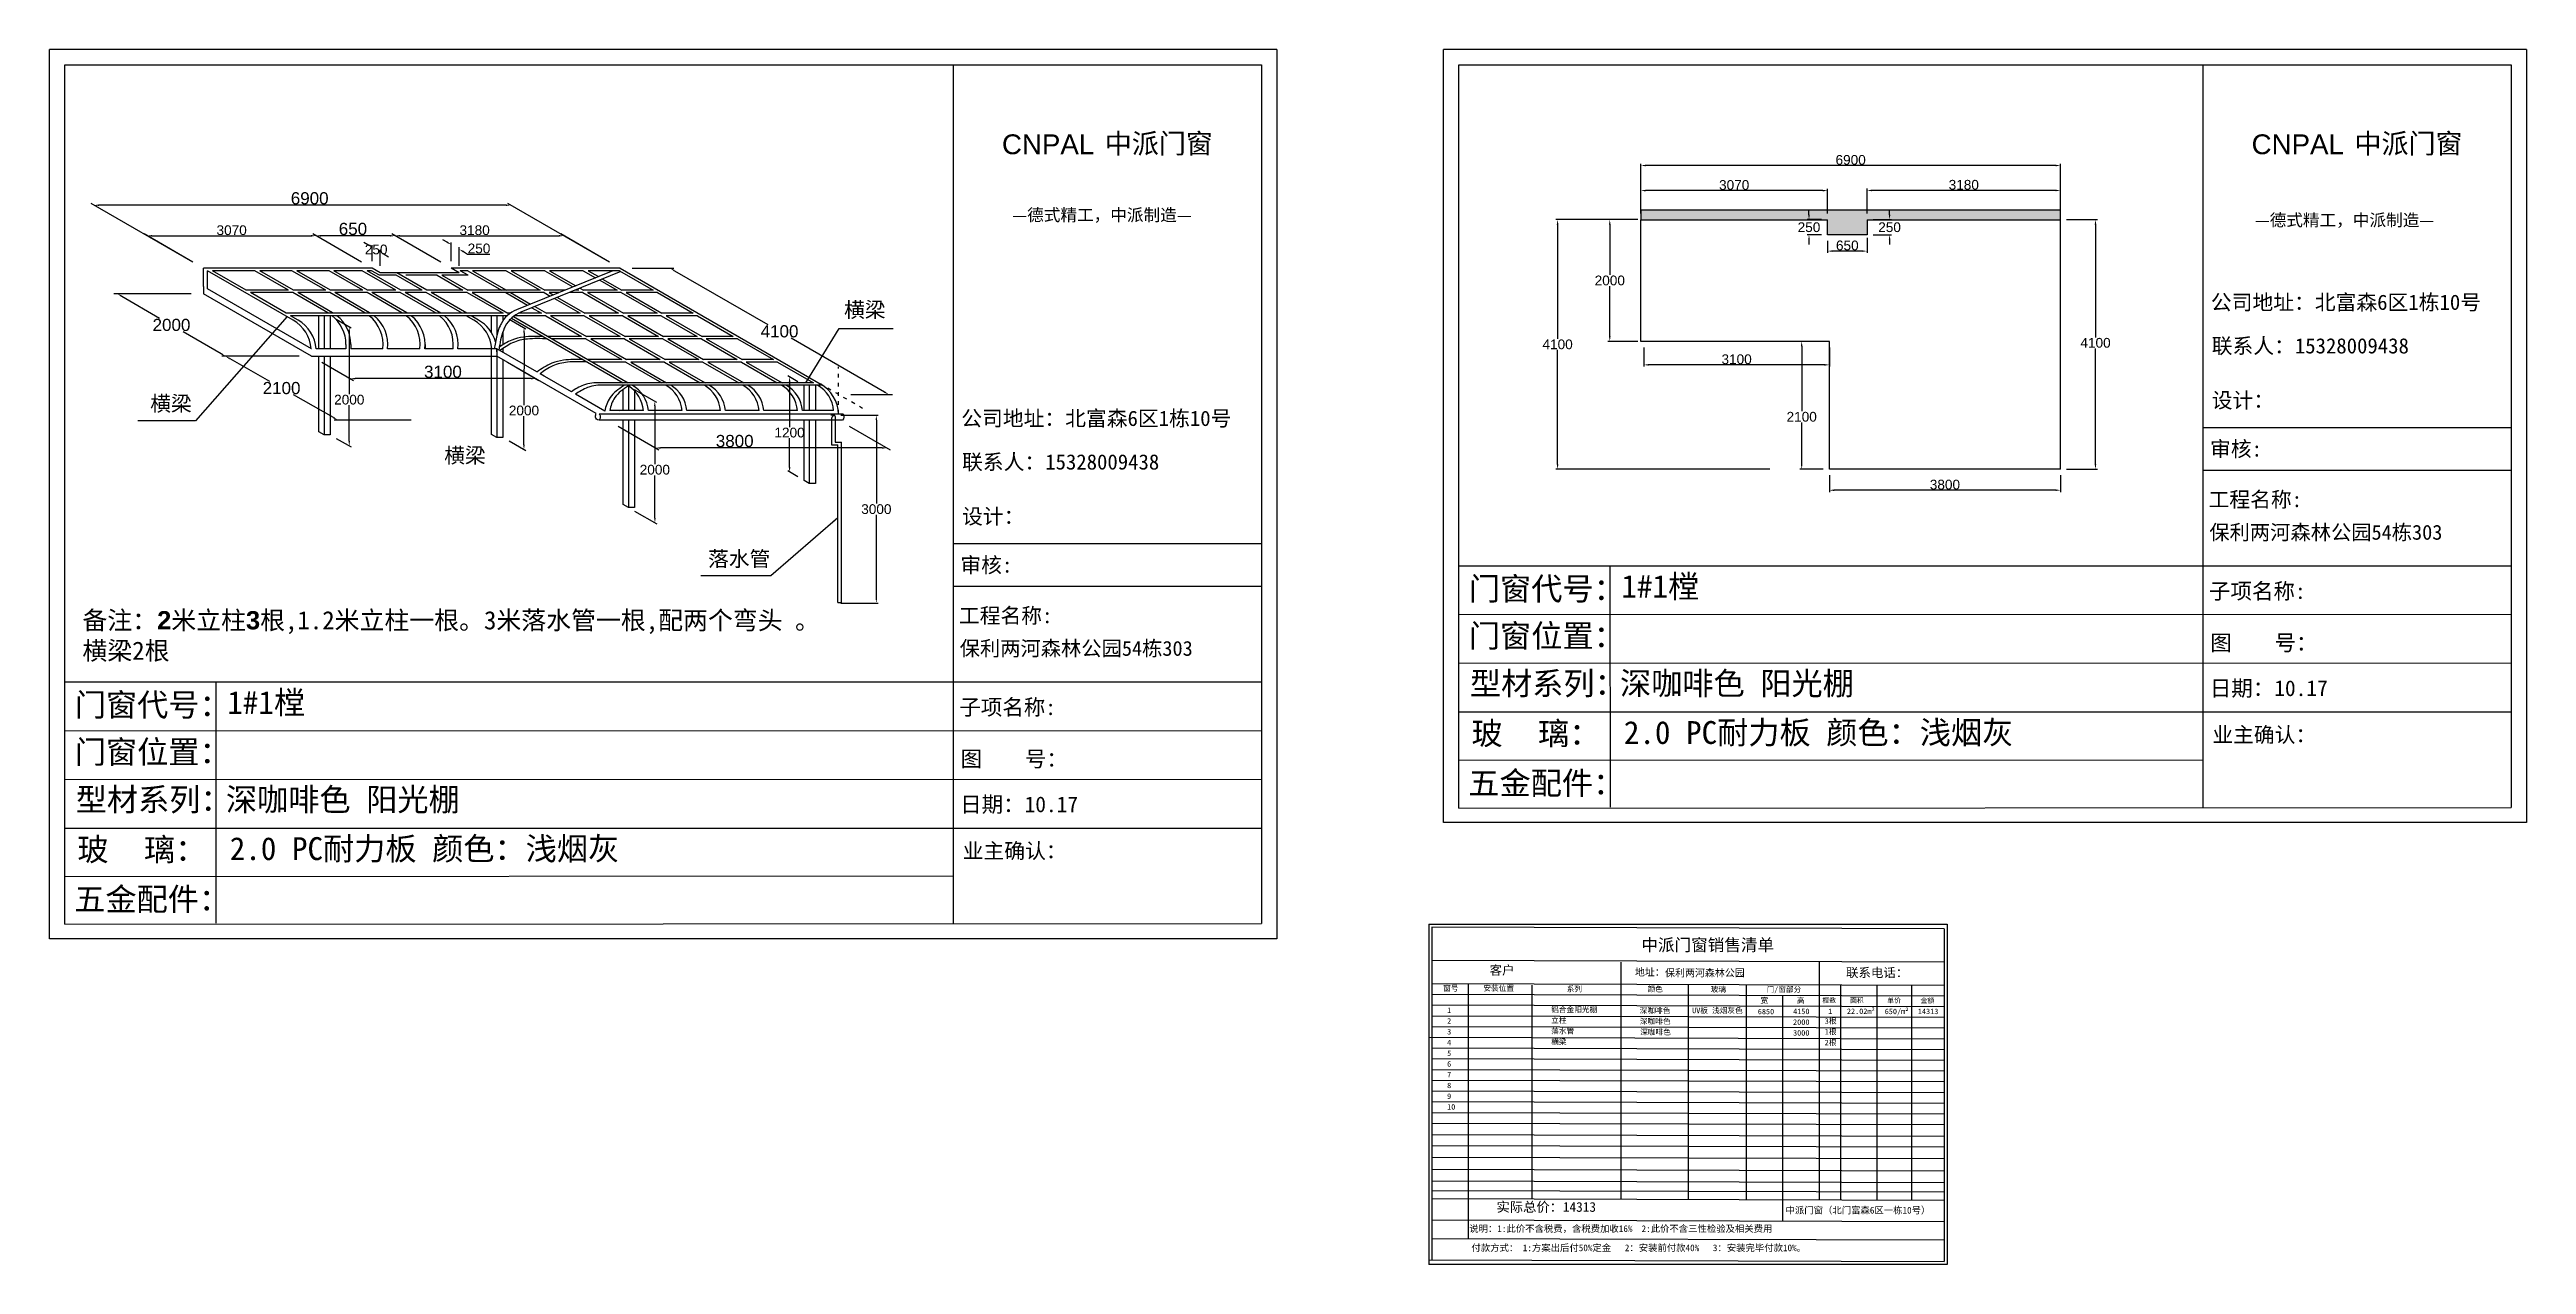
# Model space of a CAD drawing. Header units: inches. Extents: x -138455 to 599497, y -747149 to 13167.
# Drawn here: x 270431 to 311155, y -411994 to -392029 of the extents above; entities that cross this region are included whole.
import ezdxf

# ---------------------------------------------------------------- set-up
doc = ezdxf.new("R2010")
doc.units = ezdxf.units.IN
doc.header["$MEASUREMENT"] = 0
doc.header["$PDMODE"] = 35
doc.header["$PDSIZE"] = -3
doc.linetypes.add('ACAD_ISO03W100', pattern=[30, 12, -18])
doc.layers.add('0 @ 1', color=7, linetype='Continuous')
doc.styles.add('Annotative', font='arialbd.ttf')
doc.styles.add('MtXpl_', font='')
doc.styles.get("Standard").update_dxf_attribs({"font": 'arial.ttf'})
doc.styles.get('MtXpl_').set_extended_font_data('SimSun')
doc.dimstyles.get("Standard").update_dxf_attribs({"dimtxt": 80, "dimasz": 70, "dimexe": 40, "dimexo": 80, "dimgap": 0, "dimtad": 1, "dimtih": 1, "dimtoh": 1, "dimdec": 0, "dimzin": 0, "dimdsep": 46, "dimtxsty": 'Standard', "dimcen": 0.09, "dimadec": 0, "dimazin": 0, "dimtfac": 1, "dimtdec": 0, "dimtofl": 0, "dimtmove": 0, "dimatfit": 3, "dimfxl": 0, "dimtolj": 1, "dimtzin": 0, "dimarcsym": 0})

msp = doc.modelspace()

# ---------------------------------------------------------------- texts
at = {"style": 'MtXpl_'}
for s, height, p in [('中派门窗', 325.75, (287781.4, -393735)), ('中派门窗', 325.75, (308327.7, -393735)), ('—德式精工，中派制造—', 200.459, (286260.4, -394846.5)), ('—德式精工，中派制造—', 200.459, (306689.4, -394930.8)), ('公司地址：北富森6区1栋10号', 250.574, (305966.8, -396306.4)), ('联系人：15328009438', 250.574, (305980.4, -397022.7)), ('设计：', 250.57, (305980.8, -397917)), ('公司地址：北富森6区1栋10号', 250.574, (285420.5, -398214.4)), ('联系人：15328009438', 250.574, (285434.1, -398930.7)), ('审核:', 250.57, (305953.3, -398716.7)), ('工程名称:', 250.57, (305928.2, -399547.5)), ('设计：', 250.57, (285434.5, -399825)), ('保利两河森林公园54栋303 ', 244.399, (305941.4, -400083.8)), ('审核:', 250.57, (285407, -400624.7)), ('子项名称:', 258.93, (305936.2, -401057.1)), ('工程名称:', 250.57, (285381.9, -401455.5)), ('保利两河森林公园54栋303 ', 244.399, (285395.1, -401991.8)), ('图    号：', 258.93, (305954.8, -401906.3)), ('子项名称:', 258.93, (285389.8, -402965.1)), ('日期：10.17', 258.93, (305948.6, -402653.6)), ('业主确认：', 250.57, (305990.4, -403413.7)), ('图    号：', 258.93, (285408.4, -403814.3)), ('日期：10.17', 258.93, (285402.3, -404561.6)), ('业主确认：', 250.57, (285444.1, -405321.7))]:
    msp.add_text(s, height=height, dxfattribs=at).set_placement(p)
for p in [(286090, -393748.4), (306636.3, -393748.4)]:
    msp.add_text('CNPAL', height=325.75).set_placement(p)
at = {"layer": '0 @ 1', "style": 'Annotative'}
for s, height, p in [('门窗代号：', 375.86, (293767.1, -401077)), ('门窗位置：', 375.86, (293767.1, -401851.3)), ('型材系列：', 375.86, (293782.9, -402633.6)), ('门窗代号：', 375.86, (270845.7, -402985)), ('玻    璃：', 375.86, (293809.2, -403453.8)), ('门窗位置：', 375.86, (270845.7, -403759.3)), ('五金配件：', 375.86, (293757.9, -404270.9)), ('型材系列：', 375.86, (270861.5, -404541.6)), ('玻    璃：', 375.86, (270887.8, -405361.8)), ('五金配件：', 375.86, (270836.4, -406178.9)), ('保利两河森林公园', 120, (296992.8, -407261.9))]:
    msp.add_text(s, height=height, dxfattribs=at).set_placement(p)
at = {"layer": '0 @ 1', "attachment_point": 1, "style": 'Annotative'}
for s, width, heights, insert, char_height in [('{\\fSimSun|b1|i0|c134|p2;横梁}', 1465.97, [0], (283494.7, -396179.2), 250), ('{\\fSimSun|b1|i0|c134|p2;横梁}', 1465.97, [0], (272086.3, -397721.2), 250), ('{\\fSimSun|b1|i0|c134|p2;横梁}', 1465.97, [0], (276919.8, -398572.8), 250), ('{\\fSimSun|b1|i0|c134|p2;落水管}', 1465.97, [0], (281258.1, -400273.4), 250), ('{\\fSimSun|b1|i0|c134|p2;1#1樘}', 4396.385, [0], (296274.1, -400662.8), 375.861), ('{\\fSimSun|b1|i0|c134|p2;备注：}2{\\fSimSun|b1|i0|c134|p2;米立柱}3{\\fSimSun|b1|i0|c134|p2;根,1.2米立柱一根。3米落水管一根,配两个弯头 。\\P横梁2根}', 13022.801, [0], (270971.9, -401257.2), 300), ('{\\fSimSun|b1|i0|c134|p2;深咖啡色 阳光棚}', 9006.576, [0], (296252.1, -402256.4), 375.861), ('{\\fSimSun|b1|i0|c134|p2;1#1樘}', 4396.385, [0], (273352.7, -402570.8), 375.861), ('{\\fSimSun|b1|i0|c134|p2;2.0 PC耐力板 颜色：浅烟灰}', 7839.588, [0], (296314.9, -403064.1), 375.861), ('{\\fSimSun|b1|i0|c134|p2;深咖啡色 阳光棚}', 9006.576, [0], (273330.7, -404164.4), 375.861), ('{\\fSimSun|b1|i0|c134|p2;2.0 PC耐力板 颜色：浅烟灰}', 7839.588, [0], (273393.5, -404972.1), 375.861), ('{\\fSimSun|b1|i0|c134|p2;中派门窗销售清单}', 2802.276, [0], (296603.1, -406642.6), 200), ('{\\fSimSun|b1|i0|c134|p2;客户}', 485.592, [0], (294107.8, -407082.7), 150), ('{\\fSimSun|b1|i0|c134|p2;地址：}', 3483.473, [0], (296497.8, -407129.4), 120), ('{\\fSimSun|b1|i0|c134|p2;联系电话：}', 1409.924, [0], (299968.5, -407122.7), 150), ('{\\fSimSun|b1|i0|c134|p2;窗号}', 485.592, [0], (293345, -407409.2), 90), ('{\\fSimSun|b1|i0|c134|p2;安装位置}', 706.927, [0], (294004.8, -407408.5), 90), ('{\\fSimSun|b1|i0|c134|p2;系列}', 485.592, [0], (295375.4, -407421.8), 90), ('{\\fSimSun|b1|i0|c134|p2;颜色}', 485.592, [0], (296704.4, -407422.8), 90), ('{\\fSimSun|b1|i0|c134|p2;玻璃}', 485.592, [0], (297743.2, -407426.4), 90), ('{\\fSimSun|b1|i0|c134|p2;宽 }', 603.897, [0], (298561.6, -407611.2), 90), ('{\\fSimSun|b1|i0|c134|p2;门/窗部分}', 603.897, [0], (298660.4, -407429.1), 90), ('{\\fSimSun|b1|i0|c134|p2;高 }', 603.897, [0], (299161.6, -407611.2), 90), ('{\\fSimSun|b1|i0|c134|p2;樘数}', 603.897, [0], (299580.4, -407611.4), 80), ('{\\fSimSun|b1|i0|c134|p2;面积}', 603.897, [0], (300034.8, -407611.4), 80), ('{\\fSimSun|b1|i0|c134|p2;单价}', 603.897, [0], (300645.8, -407615.2), 80), ('{\\fSimSun|b1|i0|c134|p2;金额}', 603.897, [0], (301192.7, -407616.6), 80), ('{\\fSimSun|b1|i0|c134|p2;2}', 485.592, [0], (293409.4, -407947.9), 90), ('{\\fSimSun|b1|i0|c134|p2;1}', 485.592, [0], (293409.4, -407771.4), 90), ('{\\fSimSun|b1|i0|c134|p2;铝合金阳光棚}', 1528.495, [129], (295121, -407760.1), 90), ('{\\fSimSun|b1|i0|c134|p2;立柱}', 1528.495, [129], (295120.5, -407936.6), 90), ('{\\fSimSun|b1|i0|c134|p2;深咖啡色}', 1460.301, [0], (296574, -407776.2), 90), ('{\\fSimSun|b1|i0|c134|p2;深咖啡色}', 1460.301, [0], (296579.2, -407952.6), 90), ('{\\fSimSun|b1|i0|c134|p2;UV板 浅烟灰色}', 1460.301, [0], (297437.6, -407775.7), 90), ('{\\fSimSun|b1|i0|c134|p2;6850}', 1460.301, [0], (298517.5, -407792.5), 90), ('{\\fSimSun|b1|i0|c134|p2;4150}', 1460.301, [0], (299097.6, -407789.9), 90), ('{\\fSimSun|b1|i0|c134|p2;2000}', 1460.301, [0], (299097.6, -407966.4), 90), ('{\\fSimSun|b1|i0|c134|p2;3根}', 425.804, [0], (299617.8, -407948.3), 90), ('{\\fSimSun|b1|i0|c134|p2;1}', 102.542, [0], (299676.2, -407788.7), 90), ('{\\fSimSun|b1|i0|c134|p2;22.02m²}', 1460.301, [0], (299982.7, -407787.7), 90), ('{\\fSimSun|b1|i0|c134|p2;650/m²}', 1460.301, [0], (300604.2, -407790.5), 90), ('{\\fSimSun|b1|i0|c134|p2;14313}', 1460.301, [0], (301149.5, -407789.7), 90), ('{\\fSimSun|b1|i0|c134|p2;4}', 485.592, [0], (293409.4, -408300.9), 90), ('{\\fSimSun|b1|i0|c134|p2;3}', 485.592, [0], (293409.4, -408124.4), 90), ('{\\fSimSun|b1|i0|c134|p2;横梁}', 1528.495, [129], (295120, -408289.6), 90), ('{\\fSimSun|b1|i0|c134|p2;落水管}', 1528.495, [129], (295120.5, -408113.1), 90), ('{\\fSimSun|b1|i0|c134|p2;深咖啡色}', 1460.301, [0], (296584.5, -408129.1), 90), ('{\\fSimSun|b1|i0|c134|p2;3000}', 1460.301, [0], (299097.1, -408142.9), 90), ('{\\fSimSun|b1|i0|c134|p2;2根}', 425.804, [0], (299617.3, -408301.3), 90), ('{\\fSimSun|b1|i0|c134|p2;1根}', 425.804, [0], (299617.3, -408124.8), 90), ('{\\fSimSun|b1|i0|c134|p2;5}', 485.592, [0], (293409.4, -408477.3), 90), ('{\\fSimSun|b1|i0|c134|p2;6}', 485.592, [0], (293409.4, -408653.8), 90), ('{\\fSimSun|b1|i0|c134|p2;7}', 485.592, [0], (293409.4, -408830.3), 90), ('{\\fSimSun|b1|i0|c134|p2;9}', 485.592, [0], (293408.4, -409183.2), 90), ('{\\fSimSun|b1|i0|c134|p2;8}', 485.592, [0], (293408.9, -409006.7), 90), ('{\\fSimSun|b1|i0|c134|p2;10}', 485.592, [0], (293409.4, -409359.7), 90), ('{\\fSimSun|b1|i0|c134|p2;实际总价：14313}', 3947.803, [0], (294221.7, -410969), 160), ('{\\fSimSun|b1|i0|c134|p2;中派门窗（北门富森6区一栋10号）}', 2734.804, [0], (298973.7, -411048), 110), ('{\\fSimSun|b1|i0|c134|p2;说明：1:此价不含税费，含税费加收16%  2:此价不含三性检验及相关费用}', 6113.097, [0], (293772.7, -411350.7), 110), ('{\\fSimSun|b1|i0|c134|p2;付款方式： 1:方案出后付50%定金   2：安装前付款40%   3：安装完毕付款10%。}', 7146.186, [0], (293809.2, -411665.8), 110)]:
    msp.add_mtext_dynamic_manual_height_columns(s, width=width, gutter_width=903.5, heights=heights, dxfattribs=dict(at, insert=insert, char_height=char_height))

# ---------------------------------------------------------------- blocks, each defined once
blk = doc.blocks.new('*D1782')
at = {"color": 0, "lineweight": -2, "transparency": 16777216}
for p, q in [((303594, -394824), (304100, -394824)), ((304070, -394904), (304070, -396758)), ((304070, -398844), (304070, -396941)), ((303594, -398924), (304100, -398924))]:
    blk.add_line(p, q, dxfattribs=at)
at = {"color": 0, "transparency": 16777216}
for points in [[(304056, -394904), (304083, -394904), (304070, -394824)], [(304056, -398844), (304083, -398844), (304070, -398924)]]:
    blk.add_solid(points, dxfattribs=at)
at = {"layer": 'Defpoints', "color": 0, "transparency": 16777216}
for p in [(303494, -394824), (304070, -394824), (303494, -398924)]:
    blk.add_point(p, dxfattribs=at)
at = {"color": 0, "transparency": 16777216, "insert": (304070, -396849), "char_height": 160, "attachment_point": 5}
blk.add_mtext('\\A1;4100', dxfattribs=at)
blk = doc.blocks.new('*D1783')
at = {"color": 0, "lineweight": -2, "transparency": 16777216}
for p, q in [((299694, -399024), (299694, -399300)), ((303494, -399024), (303494, -399300)), ((303414, -399270), (299774, -399270))]:
    blk.add_line(p, q, dxfattribs=at)
at = {"color": 0, "transparency": 16777216}
for points in [[(299774, -399257), (299774, -399284), (299694, -399270)], [(303414, -399257), (303414, -399284), (303494, -399270)]]:
    blk.add_solid(points, dxfattribs=at)
at = {"layer": 'Defpoints', "color": 0, "transparency": 16777216}
for p in [(299694, -398924), (303494, -398924), (299694, -399270)]:
    blk.add_point(p, dxfattribs=at)
at = {"color": 0, "transparency": 16777216, "insert": (301594, -399179), "char_height": 160, "attachment_point": 5}
blk.add_mtext('\\A1;3800', dxfattribs=at)
blk = doc.blocks.new('*D1784')
at = {"color": 0, "lineweight": -2, "transparency": 16777216}
for p, q in [((299594, -396824), (299209, -396824)), ((299239, -396904), (299239, -397973)), ((299239, -398844), (299239, -398156)), ((299594, -398924), (299209, -398924))]:
    blk.add_line(p, q, dxfattribs=at)
at = {"color": 0, "transparency": 16777216}
for points in [[(299225, -396904), (299252, -396904), (299239, -396824)], [(299225, -398844), (299252, -398844), (299239, -398924)]]:
    blk.add_solid(points, dxfattribs=at)
at = {"layer": 'Defpoints', "color": 0, "transparency": 16777216}
for p in [(299239, -396824), (299694, -396824), (299694, -398924)]:
    blk.add_point(p, dxfattribs=at)
at = {"color": 0, "transparency": 16777216, "insert": (299239, -398064), "char_height": 160, "attachment_point": 5}
blk.add_mtext('\\A1;2100', dxfattribs=at)
blk = doc.blocks.new('*D1785')
at = {"color": 0, "lineweight": -2, "transparency": 16777216}
for p, q in [((296644, -396924), (296644, -397240)), ((299694, -396924), (299694, -397240)), ((299614, -397210), (296724, -397210))]:
    blk.add_line(p, q, dxfattribs=at)
at = {"color": 0, "transparency": 16777216}
for points in [[(296724, -397197), (296724, -397224), (296644, -397210)], [(299614, -397197), (299614, -397224), (299694, -397210)]]:
    blk.add_solid(points, dxfattribs=at)
at = {"layer": 'Defpoints', "color": 0, "transparency": 16777216}
for p in [(296644, -396824), (299694, -396824), (296644, -397210)]:
    blk.add_point(p, dxfattribs=at)
at = {"color": 0, "transparency": 16777216, "insert": (298169, -397119), "char_height": 160, "attachment_point": 5}
blk.add_mtext('\\A1;3100', dxfattribs=at)
blk = doc.blocks.new('*D1786')
at = {"color": 0, "lineweight": -2, "transparency": 16777216}
for p, q in [((296544, -394824), (296054, -394824)), ((296084, -394904), (296084, -395733)), ((296084, -396744), (296084, -395916)), ((296544, -396824), (296054, -396824))]:
    blk.add_line(p, q, dxfattribs=at)
at = {"color": 0, "transparency": 16777216}
for points in [[(296070, -394904), (296097, -394904), (296084, -394824)], [(296070, -396744), (296097, -396744), (296084, -396824)]]:
    blk.add_solid(points, dxfattribs=at)
at = {"layer": 'Defpoints', "color": 0, "transparency": 16777216}
for p in [(296084, -394824), (296644, -394824), (296644, -396824)]:
    blk.add_point(p, dxfattribs=at)
at = {"color": 0, "transparency": 16777216, "insert": (296084, -395824), "char_height": 160, "attachment_point": 5}
blk.add_mtext('\\A1;2000', dxfattribs=at)
blk = doc.blocks.new('*D1787')
at = {"color": 0, "lineweight": -2, "transparency": 16777216}
for p, q in [((296594, -394724), (296594, -393904)), ((303414, -393934), (296674, -393934)), ((303494, -394724), (303494, -393904))]:
    blk.add_line(p, q, dxfattribs=at)
at = {"color": 0, "transparency": 16777216}
for points in [[(296674, -393921), (296674, -393948), (296594, -393934)], [(303414, -393921), (303414, -393948), (303494, -393934)]]:
    blk.add_solid(points, dxfattribs=at)
at = {"layer": 'Defpoints', "color": 0, "transparency": 16777216}
for p in [(296594, -393934), (296594, -394824), (303494, -394824)]:
    blk.add_point(p, dxfattribs=at)
at = {"color": 0, "transparency": 16777216, "insert": (300044, -393843), "char_height": 160, "attachment_point": 5}
blk.add_mtext('\\A1;6900', dxfattribs=at)
blk = doc.blocks.new('*D1788')
at = {"color": 0, "lineweight": -2, "transparency": 16777216}
for p, q in [((279778, -398218), (280450, -398606)), ((283578, -398218), (284250, -398606)), ((284118, -398576), (280478, -398576))]:
    blk.add_line(p, q, dxfattribs=at)
at = {"color": 0, "transparency": 16777216}
for points in [[(280478, -398562), (280478, -398589), (280398, -398576)], [(284118, -398562), (284118, -398589), (284198, -398576)]]:
    blk.add_solid(points, dxfattribs=at)
at = {"layer": 'Defpoints', "color": 0, "transparency": 16777216}
for p in [(279605, -398118), (283405, -398118), (280398, -398576)]:
    blk.add_point(p, dxfattribs=at)
at = {"color": 0, "transparency": 16777216, "insert": (281696, -398463), "char_height": 160, "attachment_point": 5}
blk.add_mtext('\\A1;{\\H1.25x;3800}', dxfattribs=at)
blk = doc.blocks.new('*D1789')
at = {"color": 0, "lineweight": -2, "transparency": 16777216}
for p, q in [((272761, -396043), (271488, -396043)), ((271617, -396083), (272241, -396443)), ((273254, -397028), (272630, -396667)), ((274536, -397068), (273263, -397068))]:
    blk.add_line(p, q, dxfattribs=at)
at = {"color": 0, "transparency": 16777216}
for points in [[(271624, -396071), (271611, -396094), (271548, -396043)], [(273261, -397016), (273247, -397039), (273323, -397068)]]:
    blk.add_solid(points, dxfattribs=at)
at = {"layer": 'Defpoints', "color": 0, "transparency": 16777216}
for p in [(271548, -396043), (272961, -396043), (274736, -397068)]:
    blk.add_point(p, dxfattribs=at)
at = {"color": 0, "transparency": 16777216, "insert": (272436, -396555), "char_height": 160, "attachment_point": 5}
blk.add_mtext('\\A1;{\\H1.25x;2000}', dxfattribs=at)
blk = doc.blocks.new('*D1790')
at = {"color": 0, "lineweight": -2, "transparency": 16777216}
for p, q in [((275562, -395523), (274760, -395059)), ((276032, -395089), (274892, -395089)), ((276862, -395523), (276060, -395059))]:
    blk.add_line(p, q, dxfattribs=at)
at = {"color": 0, "transparency": 16777216}
for points in [[(274892, -395076), (274892, -395103), (274812, -395089)], [(276032, -395076), (276032, -395103), (276112, -395089)]]:
    blk.add_solid(points, dxfattribs=at)
at = {"layer": 'Defpoints', "color": 0, "transparency": 16777216}
for p in [(274812, -395089), (275736, -395623), (277036, -395623)]:
    blk.add_point(p, dxfattribs=at)
at = {"color": 0, "transparency": 16777216, "insert": (275419, -394977), "char_height": 160, "attachment_point": 5}
blk.add_mtext('\\A1;{\\H1.25x;650 }', dxfattribs=at)
blk = doc.blocks.new('*D1791')
at = {"color": 0, "lineweight": -2, "transparency": 16777216}
for p, q in [((276966, -395195), (276897, -395155)), ((277036, -395507), (277036, -395200)), ((277166, -395582), (277166, -395275)), ((277235, -395350), (277304, -395390)), ((277304, -395390), (277670, -395390))]:
    blk.add_line(p, q, dxfattribs=at)
at = {"color": 0, "transparency": 16777216}
for points in [[(276973, -395183), (276960, -395207), (277036, -395235)], [(277242, -395338), (277228, -395362), (277166, -395310)]]:
    blk.add_solid(points, dxfattribs=at)
at = {"layer": 'Defpoints', "color": 0, "transparency": 16777216}
for p in [(277166, -395310), (277036, -395623), (277166, -395698)]:
    blk.add_point(p, dxfattribs=at)
at = {"color": 0, "transparency": 16777216, "insert": (277492, -395298), "char_height": 160, "attachment_point": 5}
blk.add_mtext('\\A1;250', dxfattribs=at)
blk = doc.blocks.new('*D1792')
at = {"color": 0, "lineweight": -2, "transparency": 16777216}
for p, q in [((275666, -395238), (275597, -395198)), ((275736, -395507), (275736, -395243)), ((275866, -395582), (275866, -395318)), ((275935, -395393), (276004, -395433))]:
    blk.add_line(p, q, dxfattribs=at)
at = {"color": 0, "transparency": 16777216}
for points in [[(275673, -395226), (275660, -395249), (275736, -395278)], [(275942, -395381), (275928, -395404), (275866, -395353)]]:
    blk.add_solid(points, dxfattribs=at)
at = {"layer": 'Defpoints', "color": 0, "transparency": 16777216}
for p in [(275736, -395278), (275736, -395623), (275866, -395698)]:
    blk.add_point(p, dxfattribs=at)
at = {"color": 0, "transparency": 16777216, "insert": (275801, -395315), "char_height": 160, "attachment_point": 5}
blk.add_mtext('\\A1;250', dxfattribs=at)
blk = doc.blocks.new('*D1793')
at = {"color": 0, "lineweight": -2, "transparency": 16777216}
for p, q in [((280011, -395623), (280696, -395623)), ((280705, -395663), (282239, -396548)), ((284161, -397658), (282627, -396772)), ((283605, -397698), (284290, -397698))]:
    blk.add_line(p, q, dxfattribs=at)
at = {"color": 0, "transparency": 16777216}
for points in [[(280712, -395651), (280699, -395674), (280636, -395623)], [(284167, -397646), (284154, -397669), (284230, -397698)]]:
    blk.add_solid(points, dxfattribs=at)
at = {"layer": 'Defpoints', "color": 0, "transparency": 16777216}
for p in [(279811, -395623), (280636, -395623), (283405, -397698)]:
    blk.add_point(p, dxfattribs=at)
at = {"color": 0, "transparency": 16777216, "insert": (282433, -396660), "char_height": 160, "attachment_point": 5}
blk.add_mtext('\\A1;{\\H1.25x;4100}', dxfattribs=at)
blk = doc.blocks.new('*D1821')
at = {"color": 0, "lineweight": -2, "transparency": 16777216}
for p, q in [((274909, -397168), (275428, -397467)), ((278346, -397437), (275456, -397437)), ((277959, -397168), (278478, -397467))]:
    blk.add_line(p, q, dxfattribs=at)
at = {"color": 0, "transparency": 16777216}
for points in [[(275456, -397424), (275456, -397450), (275376, -397437)], [(278346, -397424), (278346, -397450), (278426, -397437)]]:
    blk.add_solid(points, dxfattribs=at)
at = {"layer": 'Defpoints', "color": 0, "transparency": 16777216}
for p in [(274736, -397068), (275376, -397437), (277786, -397068)]:
    blk.add_point(p, dxfattribs=at)
at = {"color": 0, "transparency": 16777216, "insert": (276899, -397325), "char_height": 160, "attachment_point": 5}
blk.add_mtext('\\A1;{\\H1.25x;3100}', dxfattribs=at)
blk = doc.blocks.new('*D1822')
at = {"color": 0, "lineweight": -2, "transparency": 16777216}
for p, q in [((272787, -395523), (271114, -394556)), ((277936, -394586), (271246, -394586)), ((279637, -395523), (277964, -394556))]:
    blk.add_line(p, q, dxfattribs=at)
at = {"color": 0, "transparency": 16777216}
for points in [[(271246, -394573), (271246, -394600), (271166, -394586)], [(277936, -394573), (277936, -394600), (278016, -394586)]]:
    blk.add_solid(points, dxfattribs=at)
at = {"layer": 'Defpoints', "color": 0, "transparency": 16777216}
for p in [(271166, -394586), (272961, -395623), (279811, -395623)]:
    blk.add_point(p, dxfattribs=at)
at = {"color": 0, "transparency": 16777216, "insert": (274708, -394474), "char_height": 160, "attachment_point": 5}
blk.add_mtext('\\A1;{\\H1.25x;6900}', dxfattribs=at)
blk = doc.blocks.new('*D1836')
at = {"color": 0, "lineweight": -2, "transparency": 16777216}
for p, q in [((300414, -394824), (300714, -394824)), ((300684, -394744), (300684, -394664)), ((300414, -395074), (300714, -395074)), ((300684, -395154), (300684, -395234))]:
    blk.add_line(p, q, dxfattribs=at)
at = {"color": 0, "transparency": 16777216}
for points in [[(300671, -394744), (300697, -394744), (300684, -394824)], [(300671, -395154), (300697, -395154), (300684, -395074)]]:
    blk.add_solid(points, dxfattribs=at)
at = {"layer": 'Defpoints', "color": 0, "transparency": 16777216}
for p in [(300314, -394824), (300314, -395074), (300684, -395074)]:
    blk.add_point(p, dxfattribs=at)
at = {"color": 0, "transparency": 16777216, "insert": (300684, -394949), "char_height": 160, "attachment_point": 5}
blk.add_mtext('\\A1;250', dxfattribs=at)
blk = doc.blocks.new('*D1837')
at = {"color": 0, "lineweight": -2, "transparency": 16777216}
for p, q in [((299664, -395174), (299664, -395371)), ((300234, -395341), (299744, -395341)), ((300314, -395124), (300314, -395371))]:
    blk.add_line(p, q, dxfattribs=at)
at = {"color": 0, "transparency": 16777216}
for points in [[(299744, -395328), (299744, -395354), (299664, -395341)], [(300234, -395328), (300234, -395354), (300314, -395341)]]:
    blk.add_solid(points, dxfattribs=at)
at = {"layer": 'Defpoints', "color": 0, "transparency": 16777216}
for p in [(300314, -395024), (299664, -395074), (299664, -395341)]:
    blk.add_point(p, dxfattribs=at)
at = {"color": 0, "transparency": 16777216, "insert": (299989, -395249), "char_height": 160, "attachment_point": 5}
blk.add_mtext('\\A1;650', dxfattribs=at)
blk = doc.blocks.new('*D1838')
at = {"color": 0, "lineweight": -2, "transparency": 16777216}
for p, q in [((299564, -394824), (299329, -394824)), ((299359, -394744), (299359, -394664)), ((299564, -395074), (299329, -395074)), ((299359, -395154), (299359, -395234))]:
    blk.add_line(p, q, dxfattribs=at)
at = {"color": 0, "transparency": 16777216}
for points in [[(299346, -394744), (299373, -394744), (299359, -394824)], [(299346, -395154), (299373, -395154), (299359, -395074)]]:
    blk.add_solid(points, dxfattribs=at)
at = {"layer": 'Defpoints', "color": 0, "transparency": 16777216}
for p in [(299359, -394824), (299664, -394824), (299664, -395074)]:
    blk.add_point(p, dxfattribs=at)
at = {"color": 0, "transparency": 16777216, "insert": (299359, -394949), "char_height": 160, "attachment_point": 5}
blk.add_mtext('\\A1;250', dxfattribs=at)
blk = doc.blocks.new('*D1839')
at = {"color": 0, "lineweight": -2, "transparency": 16777216}
for p, q in [((300314, -394724), (300314, -394314)), ((303414, -394344), (300394, -394344)), ((303494, -394724), (303494, -394314))]:
    blk.add_line(p, q, dxfattribs=at)
at = {"color": 0, "transparency": 16777216}
for points in [[(300394, -394331), (300394, -394358), (300314, -394344)], [(303414, -394331), (303414, -394358), (303494, -394344)]]:
    blk.add_solid(points, dxfattribs=at)
at = {"layer": 'Defpoints', "color": 0, "transparency": 16777216}
for p in [(300314, -394344), (300314, -394824), (303494, -394824)]:
    blk.add_point(p, dxfattribs=at)
at = {"color": 0, "transparency": 16777216, "insert": (301904, -394252), "char_height": 160, "attachment_point": 5}
blk.add_mtext('\\A1;3180', dxfattribs=at)
blk = doc.blocks.new('*D1840')
at = {"color": 0, "lineweight": -2, "transparency": 16777216}
for p, q in [((296594, -394724), (296594, -394317)), ((299584, -394347), (296674, -394347)), ((299664, -394724), (299664, -394317))]:
    blk.add_line(p, q, dxfattribs=at)
at = {"color": 0, "transparency": 16777216}
for points in [[(296674, -394333), (296674, -394360), (296594, -394347)], [(299584, -394333), (299584, -394360), (299664, -394347)]]:
    blk.add_solid(points, dxfattribs=at)
at = {"layer": 'Defpoints', "color": 0, "transparency": 16777216}
for p in [(296594, -394347), (296594, -394824), (299664, -394824)]:
    blk.add_point(p, dxfattribs=at)
at = {"color": 0, "transparency": 16777216, "insert": (298129, -394255), "char_height": 160, "attachment_point": 5}
blk.add_mtext('\\A1;3070', dxfattribs=at)
blk = doc.blocks.new('*D1841')
at = {"color": 0, "lineweight": -2, "transparency": 16777216}
for p, q in [((296199, -394824), (295196, -394824)), ((295226, -394904), (295226, -396783)), ((295226, -398844), (295226, -396966)), ((298715, -398924), (295196, -398924))]:
    blk.add_line(p, q, dxfattribs=at)
at = {"color": 0, "transparency": 16777216}
for points in [[(295212, -394904), (295239, -394904), (295226, -394824)], [(295212, -398844), (295239, -398844), (295226, -398924)]]:
    blk.add_solid(points, dxfattribs=at)
at = {"layer": 'Defpoints', "color": 0, "transparency": 16777216}
for p in [(296299, -394824), (295226, -398924), (298815, -398924)]:
    blk.add_point(p, dxfattribs=at)
at = {"color": 0, "transparency": 16777216, "insert": (295226, -396874), "char_height": 160, "attachment_point": 5}
blk.add_mtext('\\A1;4100', dxfattribs=at)
blk = doc.blocks.new('*D1842')
at = {"color": 0, "lineweight": -2, "transparency": 16777216}
for p, q in [((272787, -395523), (271985, -395059)), ((272117, -395089), (274732, -395089)), ((275562, -395523), (274760, -395059))]:
    blk.add_line(p, q, dxfattribs=at)
at = {"color": 0, "transparency": 16777216}
for points in [[(272117, -395076), (272117, -395103), (272037, -395089)], [(274732, -395076), (274732, -395103), (274812, -395089)]]:
    blk.add_solid(points, dxfattribs=at)
at = {"layer": 'Defpoints', "color": 0, "transparency": 16777216}
for p in [(274812, -395089), (272961, -395623), (275736, -395623)]:
    blk.add_point(p, dxfattribs=at)
at = {"color": 0, "transparency": 16777216, "insert": (273425, -394998), "char_height": 160, "attachment_point": 5}
blk.add_mtext('\\A1;3070 ', dxfattribs=at)
blk = doc.blocks.new('*D1843')
at = {"color": 0, "lineweight": -2, "transparency": 16777216}
for p, q in [((276862, -395523), (276060, -395059)), ((276192, -395089), (278807, -395089)), ((279637, -395523), (278835, -395059))]:
    blk.add_line(p, q, dxfattribs=at)
at = {"color": 0, "transparency": 16777216}
for points in [[(276192, -395076), (276192, -395103), (276112, -395089)], [(278807, -395076), (278807, -395103), (278887, -395089)]]:
    blk.add_solid(points, dxfattribs=at)
at = {"layer": 'Defpoints', "color": 0, "transparency": 16777216}
for p in [(278887, -395089), (277036, -395623), (279811, -395623)]:
    blk.add_point(p, dxfattribs=at)
at = {"color": 0, "transparency": 16777216, "insert": (277420, -394998), "char_height": 160, "attachment_point": 5}
blk.add_mtext('\\A1;3180', dxfattribs=at)
blk = doc.blocks.new('*D1844')
at = {"color": 0, "lineweight": -2, "transparency": 16777216}
for p, q in [((274534, -397068), (273263, -397068)), ((273393, -397107), (274049, -397480)), ((275099, -398078), (274443, -397705)), ((276379, -398118), (275108, -398118))]:
    blk.add_line(p, q, dxfattribs=at)
at = {"color": 0, "transparency": 16777216}
for points in [[(273399, -397096), (273386, -397119), (273323, -397068)], [(275106, -398066), (275093, -398090), (275169, -398118)]]:
    blk.add_solid(points, dxfattribs=at)
at = {"layer": 'Defpoints', "color": 0, "transparency": 16777216}
for p in [(274736, -397068), (275169, -398118), (276582, -398118)]:
    blk.add_point(p, dxfattribs=at)
at = {"color": 0, "transparency": 16777216, "insert": (274246, -397593), "char_height": 160, "attachment_point": 5}
blk.add_mtext('\\A1;{\\H1.25x;2100}', dxfattribs=at)
blk = doc.blocks.new('*D1845')
at = {"color": 0, "lineweight": -2, "transparency": 16777216}
for p, q in [((275144, -396461), (275389, -396602)), ((275359, -396665), (275359, -397691)), ((275359, -398462), (275359, -397875)), ((275144, -398418), (275389, -398559))]:
    blk.add_line(p, q, dxfattribs=at)
at = {"color": 0, "transparency": 16777216}
for points in [[(275345, -396665), (275372, -396665), (275359, -396585)], [(275345, -398462), (275372, -398462), (275359, -398542)]]:
    blk.add_solid(points, dxfattribs=at)
at = {"layer": 'Defpoints', "color": 0, "transparency": 16777216}
for p in [(275044, -396403), (275044, -398360), (275359, -398542)]:
    blk.add_point(p, dxfattribs=at)
at = {"color": 0, "transparency": 16777216, "insert": (275359, -397783), "char_height": 160, "attachment_point": 5}
blk.add_mtext('\\A1;2000', dxfattribs=at)
blk = doc.blocks.new('*D1846')
at = {"color": 0, "lineweight": -2, "transparency": 16777216}
for p, q in [((280045, -397614), (280412, -397826)), ((280382, -397888), (280383, -398842)), ((280384, -399727), (280383, -399026)), ((280047, -399613), (280414, -399824))]:
    blk.add_line(p, q, dxfattribs=at)
at = {"color": 0, "transparency": 16777216}
for points in [[(280395, -397888), (280369, -397888), (280382, -397808)], [(280397, -399727), (280371, -399727), (280384, -399807)]]:
    blk.add_solid(points, dxfattribs=at)
at = {"layer": 'Defpoints', "color": 0, "transparency": 16777216}
for p in [(279945, -397556), (279947, -399555), (280384, -399807)]:
    blk.add_point(p, dxfattribs=at)
at = {"color": 0, "transparency": 16777216, "insert": (280383, -398934), "char_height": 160, "attachment_point": 5}
blk.add_mtext('\\A1;2000', dxfattribs=at)
blk = doc.blocks.new('*D1847')
at = {"color": 0, "lineweight": -2, "transparency": 16777216}
for p, q in [((277987, -396461), (278262, -396620)), ((278232, -396682), (278231, -397870)), ((278231, -398522), (278231, -398053)), ((277986, -398461), (278261, -398620))]:
    blk.add_line(p, q, dxfattribs=at)
at = {"color": 0, "transparency": 16777216}
for points in [[(278218, -396682), (278245, -396682), (278232, -396602)], [(278217, -398522), (278244, -398522), (278231, -398602)]]:
    blk.add_solid(points, dxfattribs=at)
at = {"layer": 'Defpoints', "color": 0, "transparency": 16777216}
for p in [(277887, -396403), (277886, -398403), (278231, -398602)]:
    blk.add_point(p, dxfattribs=at)
at = {"color": 0, "transparency": 16777216, "insert": (278231, -397961), "char_height": 160, "width": 480, "attachment_point": 5}
blk.add_mtext('\\A1;2000', dxfattribs=at)
blk = doc.blocks.new('*D1848')
at = {"color": 0, "lineweight": -2, "transparency": 16777216}
for p, q in [((283440, -398039), (284055, -398039)), ((284025, -398119), (284025, -399490)), ((284025, -401044), (284025, -399673)), ((283440, -401124), (284055, -401124))]:
    blk.add_line(p, q, dxfattribs=at)
at = {"color": 0, "transparency": 16777216}
for points in [[(284011, -398119), (284038, -398119), (284025, -398039)], [(284011, -401044), (284038, -401044), (284025, -401124)]]:
    blk.add_solid(points, dxfattribs=at)
at = {"layer": 'Defpoints', "color": 0, "transparency": 16777216}
for p in [(283340, -398039), (283340, -401124), (284025, -401124)]:
    blk.add_point(p, dxfattribs=at)
at = {"color": 0, "transparency": 16777216, "insert": (284025, -399582), "char_height": 160, "attachment_point": 5}
blk.add_mtext('\\A1;3000', dxfattribs=at)
blk = doc.blocks.new('*D1849')
at = {"color": 0, "lineweight": -2, "transparency": 16777216}
for p, q in [((282736, -397487), (282568, -397390)), ((282598, -397487), (282598, -398232)), ((282598, -398891), (282598, -398415)), ((282736, -399051), (282568, -398954))]:
    blk.add_line(p, q, dxfattribs=at)
at = {"color": 0, "transparency": 16777216}
for points in [[(282585, -397487), (282612, -397487), (282598, -397407)], [(282585, -398891), (282612, -398891), (282598, -398971)]]:
    blk.add_solid(points, dxfattribs=at)
at = {"layer": 'Defpoints', "color": 0, "transparency": 16777216}
for p in [(282836, -397544), (282598, -398971), (282836, -399109)]:
    blk.add_point(p, dxfattribs=at)
at = {"color": 0, "transparency": 16777216, "insert": (282598, -398324), "char_height": 160, "attachment_point": 5}
blk.add_mtext('\\A1;1200', dxfattribs=at)

# ---------------------------------------------------------------- dimensions: what is measured, and where the dimension line sits
for base, p1, p2, angle, picture, middle in [((296593.6, -393934.5), (303493.6, -394824.5), (296593.6, -394824.5), 180, '*D1787', (300043.6, -393842.8)), ((296593.6, -394346.8), (299663.6, -394824.5), (296593.6, -394824.5), 180, '*D1840', (298128.6, -394255)), ((300313.6, -394344.2), (303493.6, -394824.5), (300313.6, -394824.5), 180, '*D1839', (301903.6, -394252.5)), ((295225.8, -398924.5), (296298.6, -394824.5), (298814.9, -398924.5), 270, '*D1841', (295225.8, -396874.5)), ((299359.3, -394824.5), (299663.6, -395074.5), (299663.6, -394824.5), 270, '*D1838', (299359.3, -394949.5)), ((299663.6, -395341.2), (300313.6, -395024.5), (299663.6, -395074.5), 180, '*D1837', (299988.6, -395249.5)), ((300684.1, -395074.5), (300313.6, -394824.5), (300313.6, -395074.5), 270, '*D1836', (300684.1, -394949.5))]:
    dim = msp.add_linear_dim(base=base, p1=p1, p2=p2, angle=angle, dimstyle='Standard', override={"dimtxt": 160, "dimasz": 80, "dimexe": 30, "dimexo": 100, "dimgap": 10, "dimfxl": 100})
    dim.commit()
    dim.dimension.update_dxf_attribs({"geometry": picture, "text_midpoint": middle})
for base, p1, p2, angle, text, picture, middle, dimtype in [((271166, -394586.4), (279810.7, -395622.6), (272960.7, -395622.6), 180, '{\\H1.25x;6900}', '*D1822', (274708.1, -394586.4), 161), ((274812.2, -395089.5), (277035.7, -395622.6), (275735.7, -395622.6), 180, '{\\H1.25x;650 }', '*D1790', (275419.4, -395089.5), 161), ((278887.2, -395089.5), (277035.7, -395622.6), (279810.7, -395622.6), 0, '3180', '*D1843', (277420.1, -395089.5), 161), ((304069.6, -394824.5), (303493.6, -398924.5), (303493.6, -394824.5), 270, '4100', '*D1782', (304069.6, -396849.5), 160), ((275735.7, -395277.6), (275865.6, -395697.6), (275735.7, -395622.6), 150, '250', '*D1792', (275800.6, -395315.1), 161), ((275358.8, -398541.6), (275044.4, -396403.3), (275044.4, -398360.1), 270, '2000', '*D1845', (275358.8, -397782.9), 161), ((278230.6, -398602.3), (277887, -396403.3), (277886, -398403.3), 269.973, '2000', '*D1847', (278230.9, -397961.4), 161), ((275376, -397437.1), (277786, -397067.6), (274736, -397067.6), 180, '{\\H1.25x;3100}', '*D1821', (276899.3, -397437.1), 161), ((282598.3, -398971.4), (282836.2, -397544.4), (282836.2, -399108.7), 270, '1200', '*D1849', (282598.3, -398323.6), 161), ((280384, -399806.8), (279945.2, -397556.2), (279947.4, -399554.7), 270.06242, '2000', '*D1846', (280383.1, -398934.1), 161), ((280397.8, -398575.5), (283404.7, -398117.6), (279604.7, -398117.6), 180, '{\\H1.25x;<>}', '*D1788', (281695.8, -398575.5), 161)]:
    dim = msp.add_linear_dim(base=base, p1=p1, p2=p2, angle=angle, text=text, dimstyle='Standard', override={"dimtxt": 160, "dimasz": 80, "dimexe": 30, "dimexo": 100, "dimgap": 10, "dimfxl": 100})
    dim.commit()
    dim.dimension.update_dxf_attribs({"geometry": picture, "text_midpoint": middle, "dimtype": dimtype})
for p1, p2, distance, text, picture, middle in [((272960.7, -395622.6), (275735.7, -395622.6), 533.1, '3070 ', '*D1842', (273424.7, -394997.7)), ((277035.7, -395622.6), (277165.6, -395697.6), 335.7, '250', '*D1791', (277492, -395298.3)), ((283404.7, -397697.6), (279810.7, -395622.6), -412.7, '{\\H1.25x;4100}', '*D1793', (282433, -396660.1)), ((274736, -397067.6), (272960.7, -396042.6), 706.4, '{\\H1.25x;2000}', '*D1789', (272435.6, -396555.1)), ((274736, -397067.6), (276581.7, -398117.6), -698.6, '{\\H1.25x;2100}', '*D1844', (274246.1, -397592.6)), ((283339.7, -398038.9), (283339.7, -401124.3), 684.9, '3000', '*D1848', (284024.6, -399581.6))]:
    dim = msp.add_aligned_dim(p1=p1, p2=p2, distance=distance, text=text, dimstyle='Standard', override={"dimtxt": 160, "dimasz": 80, "dimexe": 30, "dimexo": 100, "dimgap": 10, "dimfxl": 100})
    dim.commit()
    dim.dimension.update_dxf_attribs({"geometry": picture, "text_midpoint": middle})
for base, p1, p2, angle, text, picture, middle in [((296083.6, -394824.5), (296643.6, -396824.5), (296643.6, -394824.5), 270, '2000', '*D1786', (296083.6, -395824.5)), ((296643.6, -397210.5), (299693.6, -396824.5), (296643.6, -396824.5), 180, '3100', '*D1785', (298168.6, -397118.7))]:
    dim = msp.add_linear_dim(base=base, p1=p1, p2=p2, angle=angle, text=text, dimstyle='Standard', override={"dimtxt": 160, "dimasz": 80, "dimexe": 30, "dimexo": 100, "dimgap": 10, "dimfxl": 100})
    dim.commit()
    dim.dimension.update_dxf_attribs({"geometry": picture, "text_midpoint": middle})
for base, p1, p2, angle, picture, middle in [((299238.6, -396824.5), (299693.6, -398924.5), (299693.6, -396824.5), 270, '*D1784', (299238.6, -398064.5)), ((299693.6, -399270.5), (303493.6, -398924.5), (299693.6, -398924.5), 180, '*D1783', (301593.6, -399270.5))]:
    dim = msp.add_linear_dim(base=base, p1=p1, p2=p2, angle=angle, dimstyle='Standard', override={"dimtxt": 160, "dimasz": 80, "dimexe": 30, "dimexo": 100, "dimgap": 10, "dimfxl": 100})
    dim.commit()
    dim.dimension.update_dxf_attribs({"geometry": picture, "text_midpoint": middle, "dimtype": 160})

# ---------------------------------------------------------------- hatches: boundary and pattern name
h = msp.add_hatch()
h.set_pattern_fill('AR-CONC', color=256, scale=20)
h.set_pattern_definition([(50, (0, 0), (143.452037, -12.550427), [15, -165]), (355, (0, 0), (-27.750267, 150.438427), [12, -132]), (100.451444, (11.95, -1.05), (115.70177, 137.888), [12.74804, -140.228422]), (46.1842, (0, 40), (213.448266, -33.103856), [22.5, -247.5]), (96.635635, (17.79, 37.24), (186.93239, 194.82372), [19.12207, -210.34275]), (351.184164, (0, 40), (186.93239, 194.82372), [18, -198]), (21, (20, 30), (119.38141, -80.523778), [15, -165]), (326, (20, 30), (48.663066, 145.03001), [12, -132]), (71.451445, (29.95, 23.29), (168.044475, 64.50623), [12.74804, -140.228422]), (37.5, (0, 0), (2.431971, 66.578771), [0, -130.4, 0, -134, 0, -132.5]), (7.5, (0, 0), (52.613907, 78.882342), [0, -76.4, 0, -127.4, 0, -50.5]), (327.5, (-44.6, 0), (106.764487, -4.5109743), [0, -50, 0, -156, 0, -207]), (317.5, (-64.6, 0), (116.637234, 20.020996), [0, -65, 0, -103.6, 0, -147])])
h.paths.add_polyline_path([(300313.6, -394824.5), (303493.6, -394824.5), (303493.6, -394668.1), (296593.6, -394668.1), (296593.6, -394824.5), (299663.6, -394824.5), (299663.6, -395074.5), (300313.6, -395074.5)])

# ---------------------------------------------------------------- linework, layer by layer
for p, q in [((290609.1, -392028.8), (270430.8, -392028.8)), ((270430.8, -406640.8), (270430.8, -392028.8)), ((290609.1, -392028.8), (290609.1, -406640.8)), ((311155.4, -392028.8), (293352.2, -392028.8)), ((293352.2, -404732.8), (293352.2, -392028.8)), ((311155.4, -392028.8), (311155.4, -404732.8)), ((270681.4, -392278.5), (290359.3, -392278.5)), ((270681.4, -406404.4), (270681.4, -392278.5)), ((285290, -392278.5), (285290, -406391.3)), ((290359.3, -392278.5), (290359.3, -406390.4)), ((293602.8, -392278.5), (310905.7, -392278.5)), ((293602.8, -404496.4), (293602.8, -392278.5)), ((305836.4, -392278.5), (305836.4, -404483.3)), ((310905.7, -392278.5), (310905.7, -404482.4)), ((303493.6, -394668.1), (296593.6, -394668.1)), ((296593.6, -394668.1), (296593.6, -394824.5)), ((296593.6, -394824.5), (299663.6, -394824.5)), ((296593.6, -396824.5), (296593.6, -394824.5)), ((296593.6, -394824.5), (299663.6, -394824.5)), ((299663.6, -395074.5), (299663.6, -394824.5)), ((300313.6, -394824.5), (300313.6, -395074.5)), ((300313.6, -394824.5), (303493.6, -394824.5)), ((300313.6, -394824.5), (303493.6, -394824.5)), ((303493.6, -394824.5), (303493.6, -394668.1)), ((303493.6, -398924.5), (303493.6, -394824.5)), ((300313.6, -395074.5), (299663.6, -395074.5)), ((272960.7, -395922.6), (272960.7, -395622.6)), ((275735.7, -395622.6), (272960.7, -395622.6)), ((274436, -396474.4), (273029.9, -395662.6)), ((273029.9, -395962.6), (273029.9, -395662.6)), ((273664.8, -395983), (273109.9, -395662.6)), ((273806.4, -395662.6), (273109.9, -395662.6)), ((274361.2, -395983), (273806.4, -395662.6)), ((274441.3, -395983), (273886.5, -395662.6)), ((274416.4, -395662.6), (273886.5, -395662.6)), ((274971.2, -395983), (274416.4, -395662.6)), ((275051.3, -395983), (274496.5, -395662.6)), ((275026.4, -395662.6), (274496.5, -395662.6)), ((275581.2, -395983), (275026.4, -395662.6)), ((275661.3, -395983), (275106.5, -395662.6)), ((275571.7, -395662.6), (275106.5, -395662.6)), ((276126.6, -395983), (275571.7, -395662.6)), ((275724.9, -395662.6), (275651.8, -395662.6)), ((276206.7, -395983), (275651.8, -395662.6)), ((275854.8, -395737.6), (275724.9, -395662.6)), ((275865.6, -395697.6), (275735.7, -395622.6)), ((276129.8, -395737.6), (275854.8, -395737.6)), ((277165.6, -395697.6), (275865.6, -395697.6)), ((276554.8, -395983), (276129.8, -395737.6)), ((276634.8, -395983), (276140.6, -395697.6)), ((276803.2, -395737.6), (276289.8, -395737.6)), ((276803.2, -395737.6), (277228.2, -395983)), ((276883.2, -395737.6), (277308.2, -395983)), ((277314.8, -395737.6), (276883.2, -395737.6)), ((279810.7, -395622.6), (277035.7, -395622.6)), ((277165.6, -395697.6), (277035.7, -395622.6)), ((277306.6, -395662.6), (277184.9, -395662.6)), ((277314.8, -395737.6), (277184.9, -395662.6)), ((277306.6, -395662.6), (277861.5, -395983)), ((277386.6, -395662.6), (277941.5, -395983)), ((277939.9, -395662.6), (277386.6, -395662.6)), ((277939.9, -395662.6), (278494.8, -395983)), ((278019.9, -395662.6), (278574.8, -395983)), ((278573.3, -395662.6), (278019.9, -395662.6)), ((279692.7, -395662.6), (278108.2, -396306)), ((279824.9, -395677), (278177.5, -396346)), ((278573.3, -395662.6), (279035.5, -395929.5)), ((278653.3, -395662.6), (279082.4, -395910.4)), ((279206.6, -395662.6), (278653.3, -395662.6)), ((279206.6, -395662.6), (279407.3, -395778.5)), ((279286.6, -395662.6), (279454.3, -395759.4)), ((279799.9, -395662.6), (279286.6, -395662.6)), ((279476.6, -395818.5), (279761.5, -395983)), ((279523.6, -395799.4), (279841.5, -395983)), ((279799.9, -395662.6), (280354.8, -395983)), ((279810.7, -395622.6), (283139.3, -397544.4)), ((272960.7, -395922.6), (272960.7, -396042.6)), ((274736, -397067.6), (272960.7, -396042.6)), ((274736, -396947.6), (273029.9, -395962.6)), ((274361.2, -395983), (273664.8, -395983)), ((274323.6, -396363.3), (273734.1, -396023)), ((274430.5, -396023), (273734.1, -396023)), ((275004.1, -396354.1), (274430.5, -396023)), ((274971.2, -395983), (274441.3, -395983)), ((275084.1, -396354.1), (274510.6, -396023)), ((275040.5, -396023), (274510.6, -396023)), ((275614.1, -396354.1), (275040.5, -396023)), ((275581.2, -395983), (275051.3, -395983)), ((275694.1, -396354.1), (275120.6, -396023)), ((275650.5, -396023), (275120.6, -396023)), ((276224.1, -396354.1), (275650.5, -396023)), ((276126.6, -395983), (275661.3, -395983)), ((276304.1, -396354.1), (275730.6, -396023)), ((276195.9, -396023), (275730.6, -396023)), ((276785.4, -396363.3), (276195.9, -396023)), ((276554.8, -395983), (276206.7, -395983)), ((276865.5, -396363.3), (276276, -396023)), ((276624.1, -396023), (276276, -396023)), ((277213.6, -396363.3), (276624.1, -396023)), ((277228.2, -395983), (276634.8, -395983)), ((277228.2, -395983), (276634.8, -395983)), ((277293.6, -396363.3), (276704.1, -396023)), ((277297.4, -396023), (276704.1, -396023)), ((277297.4, -396023), (277887, -396363.3)), ((278494.8, -395983), (277308.2, -395983)), ((277377.4, -396023), (277967, -396363.3)), ((278564.1, -396023), (277377.4, -396023)), ((277930.8, -396023), (278291.8, -396231.4)), ((278494.8, -395983), (277941.5, -395983)), ((278010.8, -396023), (278338.8, -396212.3)), ((278564.1, -396023), (278010.8, -396023)), ((278564.1, -396023), (278663.6, -396080.4)), ((278903.7, -395983), (278574.8, -395983)), ((278644.1, -396023), (278710.6, -396061.4)), ((278805.2, -396023), (278644.1, -396023)), ((278732.9, -396120.4), (279153.6, -396363.3)), ((278779.9, -396101.4), (279233.6, -396363.3)), ((279197.4, -396023), (278973, -396023)), ((279128.2, -395983), (279071.5, -395983)), ((279104.8, -395969.5), (279128.2, -395983)), ((279151.7, -395950.4), (279208.2, -395983)), ((279197.4, -396023), (279787, -396363.3)), ((279761.5, -395983), (279208.2, -395983)), ((279277.4, -396023), (279867, -396363.3)), ((279830.8, -396023), (279277.4, -396023)), ((279830.8, -396023), (280420.3, -396363.3)), ((280354.8, -395983), (279841.5, -395983)), ((280424.1, -396023), (279910.8, -396023)), ((279910.8, -396023), (280500.3, -396363.3)), ((280424.1, -396023), (281013.6, -396363.3)), ((277887, -396363.3), (274323.6, -396363.3)), ((274516, -396474.4), (274392.9, -396403.3)), ((277955.6, -396403.3), (274392.9, -396403.3)), ((274857.8, -396947.6), (274857.8, -396403.3)), ((274944.4, -396403.3), (274944.4, -396947.6)), ((275044.4, -396403.3), (275044.4, -396947.6)), ((277406, -396474.4), (277282.9, -396403.3)), ((277486, -396474.4), (277362.9, -396403.3)), ((277699.4, -396683.5), (277699.4, -396403.3)), ((277786, -396403.3), (277786, -396729)), ((277886, -396403.3), (277886, -396483.5)), ((278004.4, -396363.3), (277967, -396363.3)), ((278025.1, -396443.1), (279863.4, -397504.4)), ((278057.4, -396415.5), (279943.4, -397504.4)), ((278589.6, -396403.3), (278073.6, -396403.3)), ((278520.3, -396363.3), (278139.4, -396363.3)), ((278361.1, -396271.4), (278520.3, -396363.3)), ((278408.1, -396252.3), (278600.3, -396363.3)), ((278589.6, -396403.3), (279179.1, -396743.7)), ((279153.6, -396363.3), (278600.3, -396363.3)), ((278669.6, -396403.3), (279259.1, -396743.7)), ((279222.9, -396403.3), (278669.6, -396403.3)), ((279222.9, -396403.3), (279812.4, -396743.7)), ((279787, -396363.3), (279233.6, -396363.3)), ((279302.9, -396403.3), (279892.4, -396743.7)), ((279856.2, -396403.3), (279302.9, -396403.3)), ((279856.2, -396403.3), (280445.8, -396743.7)), ((280420.3, -396363.3), (279867, -396363.3)), ((279936.2, -396403.3), (280525.8, -396743.7)), ((280489.6, -396403.3), (279936.2, -396403.3)), ((280489.6, -396403.3), (281079.1, -396743.7)), ((281013.6, -396363.3), (280500.3, -396363.3)), ((281082.9, -396403.3), (280569.6, -396403.3)), ((280569.6, -396403.3), (281159.1, -396743.7)), ((281082.9, -396403.3), (281672.4, -396743.7)), ((274736, -396947.6), (274734.2, -396947.6)), ((275304.1, -396947.6), (274814.2, -396947.6)), ((275304.1, -396873.8), (275304.1, -396947.6)), ((275384.1, -396873.7), (275384.1, -396947.6)), ((275909.6, -396947.6), (275384.1, -396947.6)), ((276519.6, -396947.6), (275989.6, -396947.6)), ((277064.9, -396947.6), (276599.6, -396947.6)), ((276604.1, -396873.7), (276604.1, -396947.3)), ((277784.2, -396947.6), (277144.9, -396947.6)), ((277699.4, -398353.3), (277699.4, -396905.2)), ((277784.2, -396947.6), (277786, -396947.6)), ((278443.8, -397327.4), (277786, -396947.6)), ((277786, -396947.6), (277786, -398403.3)), ((277786, -396994), (277786, -397067.6)), ((277886, -396660.5), (277886, -396880.3)), ((277886, -396940.9), (277886, -397005.3)), ((279179.1, -396743.7), (278625.8, -396743.7)), ((279248.4, -396783.7), (278695, -396783.7)), ((279248.4, -396783.7), (279837.9, -397124)), ((279812.4, -396743.7), (279259.1, -396743.7)), ((279328.4, -396783.7), (279917.9, -397124)), ((279881.7, -396783.7), (279328.4, -396783.7)), ((279881.7, -396783.7), (280471.2, -397124)), ((280445.8, -396743.7), (279892.4, -396743.7)), ((280515, -396783.7), (279961.7, -396783.7)), ((279961.7, -396783.7), (280551.2, -397124)), ((280515, -396783.7), (281104.6, -397124)), ((281079.1, -396743.7), (280525.8, -396743.7)), ((281148.4, -396783.7), (280595, -396783.7)), ((280595, -396783.7), (281184.6, -397124)), ((281148.4, -396783.7), (281737.9, -397124)), ((281672.4, -396743.7), (281159.1, -396743.7)), ((281741.7, -396783.7), (281228.4, -396783.7)), ((281228.4, -396783.7), (281817.9, -397124)), ((281741.7, -396783.7), (282331.2, -397124)), ((299693.6, -396824.5), (296593.6, -396824.5)), ((299693.6, -398924.5), (299693.6, -396824.5)), ((274436.1, -397067.6), (273263.3, -397067.6)), ((274736, -397067.6), (277786, -397067.6)), ((274857.8, -398310.1), (274857.8, -397067.6)), ((274944.4, -397067.6), (274944.4, -398360.1)), ((275044.4, -397067.6), (275044.4, -398360.1)), ((277699.4, -397184.3), (277699.4, -397067.6)), ((279420.3, -398011.2), (277786, -397067.6)), ((277786, -397067.6), (277786, -397184.3)), ((277886, -397125.3), (277886, -398403.3)), ((277886, -397125.9), (277886, -397184.3)), ((278565.1, -397397.4), (278494.9, -397356.9)), ((279011.9, -397655.4), (278494.9, -397356.9)), ((279837.9, -397124), (279284.6, -397124)), ((279907.2, -397164), (279353.8, -397164)), ((279907.2, -397164), (280496.7, -397504.4)), ((280471.2, -397124), (279917.9, -397124)), ((279987.2, -397164), (280576.7, -397504.4)), ((280540.5, -397164), (279987.2, -397164)), ((280540.5, -397164), (281130, -397504.4)), ((281104.6, -397124), (280551.2, -397124)), ((280620.5, -397164), (281210, -397504.4)), ((281173.8, -397164), (280620.5, -397164)), ((281173.8, -397164), (281763.4, -397504.4)), ((281737.9, -397124), (281184.6, -397124)), ((281253.8, -397164), (281843.4, -397504.4)), ((281807.2, -397164), (281253.8, -397164)), ((281807.2, -397164), (282396.7, -397504.4)), ((282331.2, -397124), (281817.9, -397124)), ((282400.5, -397164), (281887.2, -397164)), ((281887.2, -397164), (282476.7, -397504.4)), ((282400.5, -397164), (282990, -397504.4)), ((279561.4, -397972.6), (279079.8, -397694.6)), ((279863.4, -397504.4), (279414.1, -397504.4)), ((279883.2, -397544.4), (279481, -397544.4)), ((279860.8, -397962.1), (279860.8, -397613.8)), ((282990, -397504.4), (279863.4, -397504.4)), ((283136.9, -397544.4), (279883.2, -397544.4)), ((279947.4, -397554.7), (279947.4, -397962.1)), ((280047.4, -397635.9), (280047.4, -397962.1)), ((282836.2, -397962.1), (282836.2, -397544.4)), ((282922.8, -397544.4), (282922.8, -397962.1)), ((283022.8, -397544.4), (283022.8, -397962.1)), ((283139.3, -397544.4), (283136.9, -397544.4)), ((283130.4, -398117.6), (279466.5, -398117.6)), ((279468.5, -398017.5), (283477.1, -398017.5)), ((283468.4, -398117.6), (279604.7, -398117.6)), ((280196.2, -397962.1), (279642.9, -397962.1)), ((279806, -397963.2), (279804.1, -397962.1)), ((279860.8, -399504.7), (279860.8, -398117.6)), ((279947.4, -398117.6), (279947.4, -399554.7)), ((280047.4, -398117.6), (280047.4, -399554.7)), ((280829.5, -397962.1), (280276.2, -397962.1)), ((281462.9, -397962.1), (280909.5, -397962.1)), ((282096.2, -397962.1), (281542.9, -397962.1)), ((282729.5, -397962.1), (282176.2, -397962.1)), ((283322.9, -397962.1), (282809.5, -397962.1)), ((282836.2, -399108.7), (282836.2, -398117.6)), ((282922.8, -398117.6), (282922.8, -399158.7)), ((283022.8, -398117.6), (283022.8, -399158.7)), ((283331.6, -398036.9), (283274.8, -398036.9)), ((283288.1, -398106.5), (283288.1, -398524.4)), ((283348.9, -398059.8), (283348.9, -398479.3)), ((305836.4, -398237.7), (310905.7, -398237.7)), ((274944.4, -398360.1), (274857.8, -398310.1)), ((275044.4, -398360.1), (274944.4, -398360.1)), ((277786, -398403.3), (277699.4, -398353.3)), ((277886, -398403.3), (277786, -398403.3)), ((283288.1, -398524.4), (283389.4, -398524.4)), ((283348.9, -398479.3), (283452.4, -398479.3)), ((283389.4, -401116), (283389.4, -398524.4)), ((283452.4, -401116), (283452.4, -398479.3)), ((303493.6, -398924.5), (299693.6, -398924.5)), ((305836.4, -398939.7), (310905.7, -398939.7)), ((279947.4, -399554.7), (279860.8, -399504.7)), ((282922.8, -399158.7), (282836.2, -399108.7)), ((283022.8, -399158.7), (282922.8, -399158.7)), ((280047.4, -399554.7), (279947.4, -399554.7)), ((285290, -400145.7), (290359.3, -400145.7)), ((293600.2, -400514), (310905.7, -400514)), ((296086.8, -400514), (296088, -404478.5)), ((283389.4, -401116), (283452.4, -401116)), ((285290, -400847.7), (290359.3, -400847.7)), ((293600.7, -401313.9), (310905.7, -401308.5)), ((293601.3, -402114), (310905.7, -402108.5)), ((270678.8, -402422), (290359.3, -402422)), ((273165.4, -402422), (273166.6, -406386.5)), ((293601.8, -402914.6), (310905.7, -402914.6)), ((270679.3, -403221.9), (290359.3, -403216.5)), ((293602.3, -403708.6), (305836.4, -403701.5)), ((270679.9, -404022), (290359.3, -404016.5)), ((311155.4, -404732.8), (293352.2, -404732.8)), ((293602.8, -404496.4), (310905.7, -404482.4)), ((270680.4, -404822.6), (290359.3, -404822.6)), ((270680.9, -405616.6), (285290, -405609.5)), ((270681.4, -406404.4), (290359.3, -406390.4)), ((293106.3, -406403.2), (293106.3, -411993.7)), ((293106.3, -406403.2), (301630, -406403.2)), ((301630, -406403.2), (301630, -411993.7)), ((290609.1, -406640.8), (270430.8, -406640.8)), ((301580, -406478.4), (293156.3, -406453.2)), ((293156.3, -406453.2), (293156.3, -411918.6)), ((301580, -406478.4), (301580, -411943.7)), ((301580, -407024.7), (293156.3, -406999.6)), ((296263.5, -407024.7), (296263.5, -409711.6)), ((299525, -407024.7), (299525, -410935.2)), ((293156.3, -407376.6), (301580, -407401.7)), ((293156.3, -407553), (301580, -407578.2)), ((293756.3, -407376.6), (293756.3, -408964.8)), ((294801.9, -407401.7), (294801.9, -410914.9)), ((297373.4, -407401.7), (297373.4, -410922.6)), ((298325, -407401.7), (298325, -410925.5)), ((298925, -407578.2), (298925, -410935.2)), ((299876.1, -407401.7), (299876.1, -410935.2)), ((300476.1, -407401.7), (300476.1, -408990)), ((301045.4, -407401.7), (301045.4, -410935.2)), ((293156.3, -407729.5), (301580, -407754.7)), ((293156.3, -407906), (301580, -407931.1)), ((293106.3, -408258.9), (301580, -408284.1)), ((293156.3, -408082.5), (301580, -408107.6)), ((293156.3, -408435.4), (301580, -408460.5)), ((293156.3, -408611.9), (301580, -408637)), ((293156.3, -408788.3), (301580, -408813.5)), ((293156.3, -408964.8), (301580, -408990)), ((293156.3, -409141.3), (301580, -409166.4)), ((293756.3, -408964.8), (293756.3, -411566.6)), ((300476.1, -408990), (300476.1, -410935.2)), ((293156.3, -409317.8), (301580, -409342.9)), ((293156.3, -409494.2), (301580, -409519.4)), ((293156.3, -409670.7), (301580, -409695.8)), ((293156.3, -409859.9), (301580, -409885)), ((293156.3, -410038.1), (301580, -410063.3)), ((296263.5, -409711.6), (296263.5, -410919.3)), ((293156.3, -410228.8), (301580, -410253.9)), ((293156.3, -410430.6), (301580, -410455.7)), ((293156.3, -410621.2), (301580, -410646.4)), ((293156.3, -410777.1), (301580, -410802.2)), ((293156.3, -410910), (301580, -410935.2)), ((293156.3, -411263), (301580, -411288.1)), ((298925, -410935.2), (298925, -411280.2)), ((293156.3, -411566.6), (301580, -411591.7)), ((293106.3, -411918.6), (301580, -411943.7)), ((301630, -411993.7), (293106.3, -411993.7))]:
    msp.add_line(p, q)
at = {"linetype": 'ACAD_ISO03W100', "ltscale": 5}
for p, q in [((283404.7, -398017.5), (283404.7, -397244.6)), ((283798.7, -397925.1), (283139.3, -397544.4))]:
    msp.add_line(p, q, dxfattribs=at)
for centre, radius, start, end in [((274136, -396994), 600, 4.43628, 60), ((274216, -396994), 600, 4.43628, 60), ((274704.1, -396873.8), 600, 58.29185, 60), ((274704.1, -396873.8), 600, 0, 51.63472), ((274784.1, -396873.7), 600, 58.27907, 60), ((274784.1, -396873.7), 600, 0, 51.62389), ((275314.1, -396873.8), 600, 58.29185, 60), ((275314.1, -396873.8), 600, 352.93086, 51.63472), ((275394.1, -396873.7), 600, 58.27907, 60), ((275394.1, -396873.7), 600, 352.92409, 51.62389), ((275924.1, -396873.8), 600, 58.29185, 60), ((275924.1, -396873.8), 600, 352.93086, 51.63472), ((276004.1, -396873.7), 600, 58.27907, 60), ((276004.1, -396873.7), 600, 352.92409, 51.62389), ((276469.5, -396873.8), 600, 352.93086, 51.63472), ((276549.5, -396873.7), 600, 352.92409, 51.62389), ((277106, -396994), 600, 4.43628, 60), ((277186, -396994), 600, 15.76101, 60), ((278296.3, -396769.2), 500, 112.09958, 152.07988), ((278365.6, -396809.2), 500, 112.09958, 152.07988), ((277186, -396994), 600, 0, 4.43628), ((279414.1, -398004.4), 500, 90, 105.67472), ((279481, -398044.4), 500, 90, 105.67472), ((279662, -398008.7), 536.2, 4.98571, 57.84534), ((279742, -398008.7), 536.2, 4.98571, 59.98562), ((280295.4, -398008.7), 536.2, 4.98571, 59.98562), ((280375.4, -398008.7), 536.2, 4.98571, 59.98562), ((280928.7, -398008.7), 536.2, 4.98571, 59.98562), ((281008.7, -398008.7), 536.2, 4.98571, 59.98562), ((281562, -398008.7), 536.2, 4.98571, 59.98562), ((281642, -398008.7), 536.2, 4.98571, 59.98562), ((282195.4, -398008.7), 536.2, 4.98571, 59.98562), ((282275.4, -398008.7), 536.2, 4.98571, 59.98562), ((282788.7, -398008.7), 536.2, 4.98571, 59.98562), ((282804.7, -398044), 600, 2.53046, 60)]:
    msp.add_arc(centre, radius, start, end)
at = {"extrusion": (0, 0, -1)}
for centre, ratio, start_param, end_param in [((279422.7, -398055.5), 0.7767923, 1.4392834, 3.0249881), ((283422.9, -398056.6), 0.8759307, 1.4814637, 3.0082036)]:
    msp.add_ellipse(centre, major_axis=(-38.1, 66), ratio=ratio, start_param=start_param, end_param=end_param, dxfattribs=at)
msp.add_ellipse((283317.6, -398077.3), major_axis=(-22.1, -38.3), ratio=0.5773503, start_param=2.3396222, end_param=5.8441457)
for points, knots in [([(277854.5, -396535.1), (277848.8, -396545.9), (277805.1, -396633.6), (277783.1, -396730.6), (277739.8, -396947.6)], [204.7330516, 204.7330516, 204.7330516, 204.7330516, 241.6221714, 501.530664, 501.530664, 501.530664, 501.530664]), ([(277923.8, -396575.1), (277918.1, -396585.9), (277865.1, -396692.2), (277843.9, -396812.3), (277824.9, -396920.1), (277822.2, -396935.2), (277819.6, -396950.3), (277816.9, -396965.4)], [204.7330516, 204.7330516, 204.7330516, 204.7330516, 241.6221714, 564.6170848, 564.6170848, 564.6170848, 609.9324223, 609.9324223, 609.9324223, 609.9324223]), ([(278545.8, -396743.7), (278437.8, -396741.1), (278263.5, -396736.8), (278014.3, -396798.2), (277891, -396875.8), (277824.9, -396920.1)], [0, 0, 0, 0, 322.833592, 521.4777382, 758.2434691, 758.2434691, 758.2434691, 758.2434691]), ([(279279, -397523), (279256.3, -397529.4), (279161.2, -397558.7), (279071.7, -397608), (279011.9, -397655.4)], [73.3925562, 73.3925562, 73.3925562, 73.3925562, 144.2518303, 371.798702, 371.798702, 371.798702, 371.798702]), ([(279345.9, -397563), (279323.2, -397569.4), (279228.5, -397598.5), (279139.3, -397647.6), (279079.8, -397694.6)], [73.3925562, 73.3925562, 73.3925562, 73.3925562, 144.2518303, 370.5152153, 370.5152153, 370.5152153, 370.5152153]), ([(279883.2, -397544.4), (279877.9, -397547.8), (279872.7, -397551.3), (279867.4, -397554.7), (279825.5, -397582.2), (279742.6, -397636.4), (279618.4, -397766.5), (279572.3, -397892.6), (279561.5, -397971.7), (279561.4, -397972.6)], [-18.8475071, -18.8475071, -18.8475071, -18.8475071, 0, 0, 0, 150.1109633, 296.4566192, 532.651909, 535.3145896, 535.3145896, 535.3145896, 535.3145896]), ([(279947.4, -397554.7), (279905.5, -397582.2), (279822.6, -397636.4), (279700.3, -397764.6), (279654.5, -397886.5), (279642.9, -397962.1)], [0, 0, 0, 0, 150.1109633, 296.4566192, 524.7347713, 524.7347713, 524.7347713, 524.7347713]), ([(279466.5, -398117.6), (279448.7, -398116.9), (279423.2, -398105.2), (279404.1, -398067.3), (279406.3, -398033.9), (279416.2, -398017), (279420.3, -398011.2)], [0, 0, 0, 0, 43.5389578, 80.4258288, 118.5422886, 139.6704381, 139.6704381, 139.6704381, 139.6704381])]:
    msp.add_open_spline(points, degree=3, knots=knots)
for points in [[(278615, -396783.7), (278288, -396785.9), (278044.3, -396846.8), (277836.1, -396976.5)], [(279204.6, -397124), (278881.9, -397134), (278689.7, -397184.3), (278443, -397328)], [(279273.8, -397164), (278946.8, -397166.2), (278703.1, -397227.2), (278494.9, -397356.9)]]:
    msp.add_spline(points, degree=3)
msp.add_solid([(273399.2, -397096.1), (273385.9, -397119.1), (273323.3, -397067.6)])

msp.set_redraw_order([(e.dxf.handle, doc.entitydb.next_handle()) for e in msp.query("TEXT MTEXT ATTDEF DIMENSION ARC_DIMENSION")])  # texts and dimensions are drawn at this point

# ---------------------------------------------------------------- leaders
for points in [[(274337.7, -396417.6), (272828.7, -398131.8), (271881.7, -398131.8)], [(282864, -397504.4), (283412.9, -396612), (284301.4, -396612)], [(283389.4, -399724.2), (282289.9, -400675.4), (281139, -400675.4)]]:
    msp.add_leader(points, dimstyle='Standard', override={"dimtxt": 160, "dimasz": 80, "dimexe": 30, "dimexo": 100, "dimgap": 10, "dimtad": 0, "dimfxl": 100})

doc.saveas('drawing.dxf')
